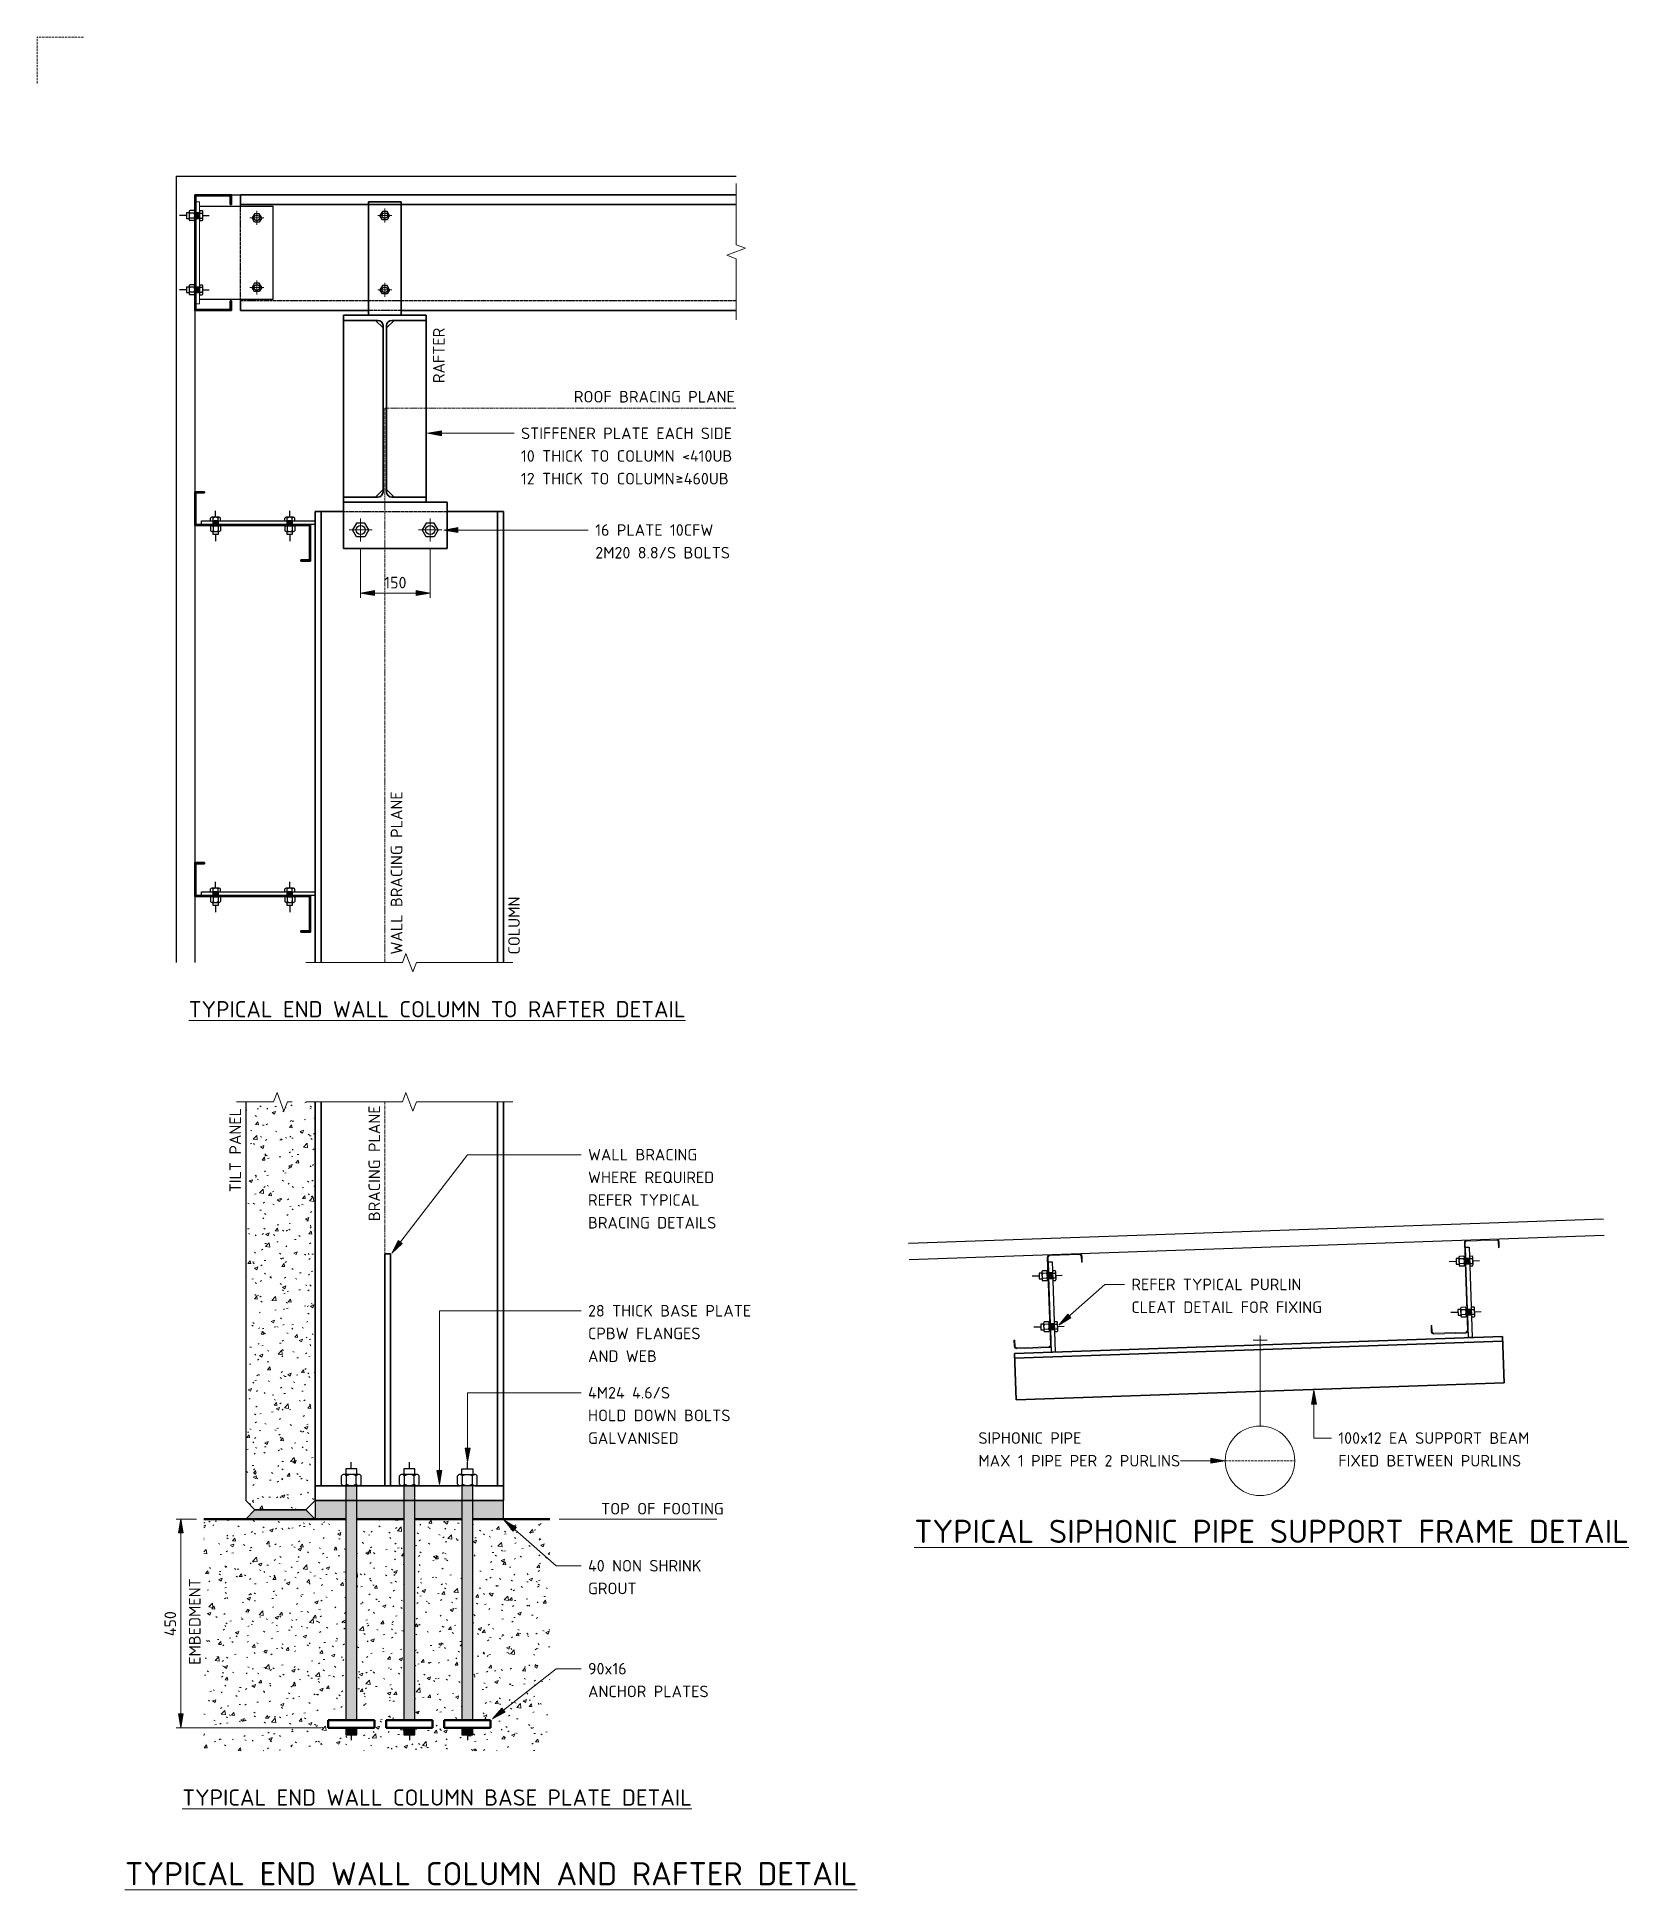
# Model space of a CAD drawing. Header units: millimetres. Extents: x 1285 to 11329, y 695 to 5869.
# Drawn here: x 1285 to 4718, y 1655 to 5650 of the extents above; entities that cross this region are included whole.
import ezdxf

# ---------------------------------------------------------------- set-up
doc = ezdxf.new("R2010")
doc.units = ezdxf.units.MM
for name, pattern in [('Centre x0_5', [10.25, 1.5, -1.25, 6.25, -1.25]), ('Dash', [7, 5, -2]), ('Hidden', [4, 3, -1])]:
    doc.linetypes.add(name, pattern=pattern)
for name, color, linetype, lineweight in [('A-000-T_TEXT', 231, 'Continuous', 13), ('A-010-D_DIM', 211, 'Continuous', 13), ('A-010-D_DIM-10', 211, 'Continuous', 13), ('A-010-M_LINE', 90, 'Continuous', 13), ('Z-000-T_TEXT', 131, 'Continuous', 18), ('Z-060-M_DETAIL', 92, 'Continuous', 25), ('Z-200_P_REF_PLANE', 111, 'Dash', 13)]:
    doc.layers.add(name, color=color, linetype=linetype, lineweight=lineweight)
doc.styles.add('ISOCPEUR', font='isocpeur.ttf', dxfattribs={"height": 25})
doc.styles.add('ISOCPEUR_1', font='isocpeur.ttf', dxfattribs={"height": 35})
doc.styles.add('ISOCPEUR_2', font='isocpeur.ttf', dxfattribs={"height": 50})
doc.dimstyles.new('2_5___Arrow_Tick', dxfattribs={"dimscale": 304.8, "dimtxt": 24.899529, "dimasz": 0.098425, "dimexe": 0.032808, "dimexo": 0.052493, "dimgap": 0.008202, "dimtad": 1, "dimdec": 0, "dimzin": 0, "dimdsep": 46, "dimtxsty": 'ISOCPEUR', "dimsah": 1, "dimcen": 0.09, "dimadec": 0, "dimazin": 0, "dimtfac": 1, "dimtdec": 4, "dimtix": 1, "dimtmove": 0, "dimatfit": 3, "dimfxl": 1, "dimtvp": 1, "dimtolj": 1, "dimtzin": 0, "dimlwd": 18, "dimlwe": 18, "dimarcsym": 2})
pattern_1 = [(50, (0, 0), (72.8738, -6.3761), [7.62, -83.82]), (355, (0, 0), (-14.097, 76.4224), [6.096, -67.056]), (100.451, (6.07, -0.53), (58.777, 70.0469), [6.476, -71.236]), (46.184, (0, 20.32), (108.4314, -16.8175), [11.43, -125.73]), (96.636, (9.04, 18.92), (94.961, 98.971), [9.714, -106.854]), (351.184, (0, 20.32), (94.9623, 98.9702), [9.144, -100.584]), (21, (10.16, 15.24), (60.64565, -40.9065), [7.62, -83.82]), (326, (10.16, 15.24), (24.7208, 73.6749), [6.096, -67.056]), (71.451, (15.214, 11.83), (85.3669, 32.7687), [6.476, -71.236]), (37.5, (0, 0), (1.23552, 33.82243), [3.353, -62.89, 3.353, -64.719, -67.31]), (37.5, (0, 0), (1.23552, 33.82243), [-134.315, 3.353, -63.957]), (7.5, (0, 0), (26.72815, 40.07255), [3.353, -35.458, 3.353, -61.366, -25.654]), (7.5, (0, 0), (26.72815, 40.07255), [-103.53, 3.353, -22.301]), (327.5, (-22.657, 0), (54.23632, -2.29212), [3.353, -22.047, 3.353, -75.895, -105.156]), (327.5, (-22.657, 0), (54.23632, -2.29212), [-104.648, 3.353, -101.803]), (317.5, (-32.817, 0), (59.2516, 10.17014), [3.353, -29.667, 3.353, -49.276, -74.676]), (317.5, (-32.817, 0), (59.2516, 10.17014), [-85.649, 3.353, -71.323])]

msp = doc.modelspace()

# ---------------------------------------------------------------- texts
at = {"layer": 'A-000-T_TEXT', "color": 7, "lineweight": 18, "char_height": 25, "attachment_point": 1, "rotation": 90, "style": 'ISOCPEUR'}
for s, insert, width in [('RAFTER', (2139.2, 4904.2), 142.7), ('WALL BRACING PLANE', (2047.9, 3671.9), 413.671), ('COLUMN', (2301.3, 3671.9), 142.7), ('TILT PANEL', (1700, 3159), 215.654), ('BRACING PLANE', (2000, 3096.8), 291.013)]:
    msp.add_mtext(s, dxfattribs=dict(at, insert=insert, width=width))
at = {"layer": 'A-000-T_TEXT', "color": 7, "lineweight": 18, "attachment_point": 1}
for s, insert, char_height, width, style in [('ROOF BRACING PLANE', (2442.9, 4887.3), 25, 403.249, 'ISOCPEUR'), ('STIFFENER PLATE EACH SIDE', (2328.8, 4808.4), 25, 538.734, 'ISOCPEUR'), ('10 THICK TO COLUMN <410UB', (2328.8, 4759.5), 25, 534.726, 'ISOCPEUR'), ('12 THICK TO COLUMN ', (2328.8, 4710.6), 25, 404.05, 'ISOCPEUR'), ('≥', (2662.2, 4710.6), 25, 21.646, 'ISOCPEUR'), ('460UB', (2680, 4710.6), 25, 115.443, 'ISOCPEUR'), ('16 PLATE 10CFW', (2489, 4599.8), 25, 306.245, 'ISOCPEUR'), ('2M20 8.8/S BOLTS', (2489, 4550.9), 25, 344.726, 'ISOCPEUR'), ('\\LTYPICAL END WALL COLUMN TO RAFTER DETAIL', (1612.2, 3571.4), 35, 1266.666, 'ISOCPEUR_1'), ('WALL BRACING', (2473.4, 3252.7), 25, 276.582, 'ISOCPEUR'), ('WHERE REQUIRED', (2473.4, 3203.8), 25, 315.865, 'ISOCPEUR'), ('REFER TYPICAL', (2473.4, 3154.9), 25, 286.202, 'ISOCPEUR'), ('BRACING DETAILS', (2473.4, 3105.9), 25, 323.882, 'ISOCPEUR'), ('REFER TYPICAL PURLIN', (3645.3, 2972.8), 25, 431.308, 'ISOCPEUR'), ('CLEAT DETAIL FOR FIXING', (3645.3, 2923.8), 25, 483.418, 'ISOCPEUR'), ('28 THICK BASE PLATE', (2473.4, 2916.1), 25, 416.877, 'ISOCPEUR'), ('CPBW FLANGES', (2473.4, 2867.2), 25, 286.202, 'ISOCPEUR'), ('AND WEB', (2473.4, 2818.2), 25, 173.165, 'ISOCPEUR'), ('4M24 4.6/S', (2473.4, 2739.3), 25, 215.654, 'ISOCPEUR'), ('HOLD DOWN BOLTS', (2473.4, 2690.4), 25, 354.346, 'ISOCPEUR'), ('GALVANISED', (2473.4, 2641.4), 25, 230.084, 'ISOCPEUR'), ('SIPHONIC PIPE', (3315.3, 2641.6), 25, 256.54, 'ISOCPEUR'), ('100x12 EA SUPPORT BEAM', (4091.6, 2641.6), 25, 489.831, 'ISOCPEUR'), ('MAX 1 PIPE PER 2 PURLINS', (3315.3, 2592.7), 25, 509.873, 'ISOCPEUR'), ('FIXED BETWEEN PURLINS', (4091.6, 2592.7), 25, 461.772, 'ISOCPEUR'), ('TOP OF FOOTING', (2501.6, 2489.3), 25, 305.443, 'ISOCPEUR'), ('\\LTYPICAL SIPHONIC PIPE SUPPORT FRAME DETAIL', (3176.9, 2452.9), 50, 1798.987, 'ISOCPEUR_2'), ('40 NON SHRINK', (2473.4, 2366.2), 25, 283.797, 'ISOCPEUR'), ('GROUT', (2473.4, 2317.3), 25, 120.253, 'ISOCPEUR'), ('90x16', (2473.4, 2144.2), 25, 101.814, 'ISOCPEUR'), ('ANCHOR PLATES', (2473.4, 2095.2), 25, 306.245, 'ISOCPEUR'), ('\\LTYPICAL END WALL COLUMN BASE PLATE DETAIL', (1598.3, 1871.4), 35, 1300.337, 'ISOCPEUR_1'), ('\\LTYPICAL END WALL COLUMN AND RAFTER DETAIL', (1474.7, 1714.6), 50, 1842.278, 'ISOCPEUR_2')]:
    msp.add_mtext(s, dxfattribs=dict(at, insert=insert, char_height=char_height, width=width, style=style))

# ---------------------------------------------------------------- blocks, each defined once
blk = doc.blocks.new('NRP_Break Line _v2_ - Section-3989049-S-6911 - _INDUSTRIAL_ TYPICAL END WALL COLUMN AND RAFTER DETAILS')
at = {"layer": 'Z-060-M_DETAIL', "lineweight": 18}
for p, q in [((0, 0), (188, 0)), ((218, 0), (406, 0))]:
    blk.add_line(p, q, dxfattribs=at)
blk = doc.blocks.new('NRP_Bolt Detailed Section _v2_ - M24-3988995-S-6911 - _INDUSTRIAL_ TYPICAL END WALL COLUMN AND RAFTER DETAILS')
at = {"layer": 'Z-060-M_DETAIL', "lineweight": 50}
for points in [[(-15, -12), (0, -12), (0, 12), (-15, 12)], [(16, -12), (522, -12), (522, 12), (16, 12)]]:
    blk.add_hatch(color=256, dxfattribs=at).paths.add_polyline_path(points)
for p, q in [((16, 50), (0, 50)), ((0, 50), (0, -50)), ((16, -50), (16, 50)), ((0, -50), (16, -50))]:
    blk.add_line(p, q, dxfattribs=at)
at = {"layer": 'Z-060-M_DETAIL'}
for p, q in [((-15, 12), (-15, -12)), ((0, 12), (-15, 12)), ((522, 12), (16, 12)), ((522, 16.002), (522, -16.002)), ((522, -12), (522, 12)), ((525.048, 21.336), (542.952, 21.336)), ((525.048, 10.668), (542.952, 10.668)), ((546, -16.002), (546, 16.002)), ((558, 12), (546, 12)), ((558, -12), (558, 12)), ((0, 0), (-27, 0)), ((-15, -12), (0, -12)), ((16, -12), (522, -12)), ((525.048, -10.668), (542.952, -10.668)), ((525.048, -21.336), (542.952, -21.336)), ((546, -12), (558, -12)), ((558, 0), (573, 0))]:
    blk.add_line(p, q, dxfattribs=at)
for centre, radius, start, end in [((528.19125, 16.002), 6.19125, 120.51023741, 239.48976259), ((542.19653, 0), 20.196, 148.11450375, 211.88549625), ((539.80875, 16.002), 6.19125, 300.51023741, 59.48976259), ((525.80347, 0), 20.196, 328.11450375, 31.88549625), ((528.19125, -16.002), 6.19125, 120.51023741, 239.48976259), ((539.80875, -16.002), 6.19125, 300.51023741, 59.48976259)]:
    blk.add_arc(centre, radius, start, end, dxfattribs=at)
blk = doc.blocks.new('NRP_Break Line _v2_ - Section-3989051-S-6911 - _INDUSTRIAL_ TYPICAL END WALL COLUMN AND RAFTER DETAILS')
at = {"layer": 'Z-060-M_DETAIL', "lineweight": 18}
for p, q in [((0, 0), (60, 0)), ((90, 0), (100, 0))]:
    blk.add_line(p, q, dxfattribs=at)
blk = doc.blocks.new('NRP_Bolt Detailed Section _v2_ - M24-3988998-S-6911 - _INDUSTRIAL_ TYPICAL END WALL COLUMN AND RAFTER DETAILS')
at = {"layer": 'Z-060-M_DETAIL', "lineweight": 50}
for points in [[(-15, 12), (-15, -12), (0, -12), (0, 12)], [(16, -12), (522, -12), (522, 12), (16, 12)]]:
    blk.add_hatch(color=256, dxfattribs=at).paths.add_polyline_path(points)
for p, q in [((0, 50), (0, -50)), ((16, 50), (0, 50)), ((16, -50), (16, 50)), ((0, -50), (16, -50))]:
    blk.add_line(p, q, dxfattribs=at)
at = {"layer": 'Z-060-M_DETAIL'}
for p, q in [((0, 0), (-27, 0)), ((0, 12), (-15, 12)), ((-15, 12), (-15, -12)), ((522, 12), (16, 12)), ((522, -16.002), (522, 16.002)), ((522, -12), (522, 12)), ((525.048, 21.336), (542.952, 21.336)), ((525.048, 10.668), (542.952, 10.668)), ((546, 16.002), (546, -16.002)), ((546, 12), (558, 12)), ((558, 12), (558, -12)), ((558, 0), (573, 0)), ((-15, -12), (0, -12)), ((16, -12), (522, -12)), ((525.048, -10.668), (542.952, -10.668)), ((525.048, -21.336), (542.952, -21.336)), ((558, -12), (546, -12))]:
    blk.add_line(p, q, dxfattribs=at)
for centre, radius, start, end in [((528.19125, 16.002), 6.19125, 120.51023741, 239.48976259), ((542.19653, 0), 20.196, 148.11450375, 211.88549625), ((539.80875, 16.002), 6.19125, 300.51023741, 59.48976259), ((525.80347, 0), 20.196, 328.11450375, 31.88549625), ((528.19125, -16.002), 6.19125, 120.51023741, 239.48976259), ((539.80875, -16.002), 6.19125, 300.51023741, 59.48976259)]:
    blk.add_arc(centre, radius, start, end, dxfattribs=at)
blk = doc.blocks.new('NRP_Break Line _v2_ - Section-3989050-S-6911 - _INDUSTRIAL_ TYPICAL END WALL COLUMN AND RAFTER DETAILS')
at = {"layer": 'Z-060-M_DETAIL', "lineweight": 18}
for p, q in [((0, 0), (112, 0)), ((142, 0), (254, 0))]:
    blk.add_line(p, q, dxfattribs=at)
blk = doc.blocks.new('NRP_Bolt Detailed Plan _v2_ - M12-1017937-S-6911 - _INDUSTRIAL_ TYPICAL END WALL COLUMN AND RAFTER DETAILS')
at = {"layer": 'Z-060-M_DETAIL', "lineweight": 13}
for p, q in [((-15, 0), (0, 0)), ((0, 0), (0, 15)), ((15, 0), (0, 0)), ((0, 0), (0, -15))]:
    blk.add_line(p, q, dxfattribs=at)
at = {"layer": 'Z-060-M_DETAIL'}
for p, q in [((-5.2, 9), (-10.4, 0)), ((5.2, 9), (-5.2, 9)), ((10.4, 0), (5.2, 9)), ((10.4, 0), (5.2, -9)), ((-5.2, -9), (-10.4, 0)), ((5.2, -9), (-5.2, -9))]:
    blk.add_line(p, q, dxfattribs=at)
blk.add_circle((0, 0), 6, dxfattribs=at)
blk = doc.blocks.new('NRP_Bolt Detailed Plan _v2_ - M20-1017941-S-6911 - _INDUSTRIAL_ TYPICAL END WALL COLUMN AND RAFTER DETAILS')
at = {"layer": 'Z-060-M_DETAIL', "lineweight": 13}
for p, q in [((-25, 0), (0, 0)), ((0, 0), (0, 25)), ((25, 0), (0, 0)), ((0, 0), (0, -25))]:
    blk.add_line(p, q, dxfattribs=at)
at = {"layer": 'Z-060-M_DETAIL'}
for p, q in [((-8.7, 15), (-17.3, 0)), ((8.7, 15), (-8.7, 15)), ((17.3, 0), (8.7, 15)), ((17.3, 0), (8.7, -15)), ((-8.7, -15), (-17.3, 0)), ((8.7, -15), (-8.7, -15))]:
    blk.add_line(p, q, dxfattribs=at)
blk.add_circle((0, 0), 10, dxfattribs=at)
blk = doc.blocks.new('NRP_Purlin Cleat _v2_ - 250-878178-S-6911 - _INDUSTRIAL_ TYPICAL END WALL COLUMN AND RAFTER DETAILS')
at = {"layer": 'Z-060-M_DETAIL'}
for points in [[(8, 221), (-3, 221), (-3, 209), (8, 209)], [(8, 61), (-3, 61), (-3, 49), (8, 49)]]:
    blk.add_hatch(color=256, dxfattribs=at).paths.add_polyline_path(points)
for p, q in [((0, 221), (0, 245)), ((0, 245), (8, 245)), ((8, 245), (8, 225.7)), ((-21, 215), (-36, 215)), ((-15, 221), (-21, 221)), ((-21, 221), (-21, 209)), ((-21, 209), (-15, 209)), ((-15, 223), (-15, 207)), ((-4.5, 225.7), (-13.5, 225.7)), ((-4.5, 220.3), (-13.5, 220.3)), ((-4.5, 209.7), (-13.5, 209.7)), ((-4.5, 204.3), (-13.5, 204.3)), ((-3, 207), (-3, 223)), ((8, 221), (-3, 221)), ((-3, 221), (-3, 209)), ((-3, 209), (8, 209)), ((0, 61), (0, 209)), ((8, 225.7), (13.8, 225.7)), ((8, 225.7), (8, 204.3)), ((8, 209), (8, 221)), ((8, 220.3), (13.8, 220.3)), ((8, 209.7), (13.8, 209.7)), ((8, 204.3), (8, 65.7)), ((8, 204.3), (13.8, 204.3)), ((15.3, 207), (15.3, 223)), ((15.3, 215), (29, 215)), ((-21, 55), (-36, 55)), ((-15, 61), (-21, 61)), ((-21, 61), (-21, 49)), ((-21, 49), (-15, 49)), ((-15, 63), (-15, 47)), ((-4.5, 65.7), (-13.5, 65.7)), ((-4.5, 60.3), (-13.5, 60.3)), ((-4.5, 49.7), (-13.5, 49.7)), ((-4.5, 44.3), (-13.5, 44.3)), ((-3, 47), (-3, 63)), ((8, 61), (-3, 61)), ((-3, 61), (-3, 49)), ((-3, 49), (8, 49)), ((0, 0), (0, 49)), ((8, 65.7), (13.8, 65.7)), ((8, 65.7), (8, 44.3)), ((8, 49), (8, 61)), ((8, 60.3), (13.8, 60.3)), ((8, 49.7), (13.8, 49.7)), ((8, 44.3), (8, 0)), ((8, 44.3), (13.8, 44.3)), ((15.3, 47), (15.3, 63)), ((15.3, 55), (29, 55)), ((8, 0), (0, 0))]:
    blk.add_line(p, q, dxfattribs=at)
for centre, radius, start, end in [((-11.9, 223), 3.1, 120.5102, 239.4898), ((-4.9, 215), 10.1, 148.1145, 211.8855), ((-11.9, 207), 3.1, 120.5102, 239.4898), ((-6.1, 223), 3.1, 300.5102, 59.4898), ((-13.1, 215), 10.1, 328.1145, 31.8855), ((-6.1, 207), 3.1, 300.5102, 59.4898), ((12.2, 223), 3.1, 300.5102, 59.4898), ((5.2, 215), 10.1, 328.1145, 31.8855), ((12.2, 207), 3.1, 300.5102, 59.4898), ((-11.9, 63), 3.1, 120.5102, 239.4898), ((-4.9, 55), 10.1, 148.1145, 211.8855), ((-11.9, 47), 3.1, 120.5102, 239.4898), ((-6.1, 63), 3.1, 300.5102, 59.4898), ((-13.1, 55), 10.1, 328.1145, 31.8855), ((-6.1, 47), 3.1, 300.5102, 59.4898), ((12.2, 63), 3.1, 300.5102, 59.4898), ((5.2, 55), 10.1, 328.1145, 31.8855), ((12.2, 47), 3.1, 300.5102, 59.4898)]:
    blk.add_arc(centre, radius, start, end, dxfattribs=at)
blk = doc.blocks.new('NRP_Bolt Detailed Section _v2_ - M12-3988971-S-6911 - _INDUSTRIAL_ TYPICAL END WALL COLUMN AND RAFTER DETAILS')
at = {"layer": 'Z-060-M_DETAIL'}
blk.add_hatch(color=256, dxfattribs=at).paths.add_polyline_path([(0, 6), (0, -6), (10.4, -6), (10.4, 6)])
for p, q in [((-7.3, 8), (-7.3, -8)), ((0, 10.7), (-5.8, 10.7)), ((0, 5.3), (-5.8, 5.3)), ((0, -10.7), (0, 10.7)), ((10.4, 6), (0, 6)), ((0, 6), (0, -6)), ((10.4, 8), (10.4, -8)), ((10.4, -6), (10.4, 6)), ((11.9, 10.7), (20.9, 10.7)), ((11.9, 5.3), (20.9, 5.3)), ((22.4, -8), (22.4, 8)), ((28.4, 6), (22.4, 6)), ((28.4, -6), (28.4, 6)), ((-7.3, 0), (-21, 0)), ((0, -5.3), (-5.8, -5.3)), ((0, -10.7), (-5.8, -10.7)), ((0, -6), (10.4, -6)), ((11.9, -5.3), (20.9, -5.3)), ((11.9, -10.7), (20.9, -10.7)), ((22.4, -6), (28.4, -6)), ((28.4, 0), (43.4, 0))]:
    blk.add_line(p, q, dxfattribs=at)
for centre, radius, start, end in [((-4.2, 8), 3.1, 120.5102, 239.4898), ((2.8, 0), 10.1, 148.1145, 211.8855), ((13.5, 8), 3.1, 120.5102, 239.4898), ((20.5, 0), 10.1, 148.1145, 211.8855), ((19.3, 8), 3.1, 300.5102, 59.4898), ((12.3, 0), 10.1, 328.1145, 31.8855), ((-4.2, -8), 3.1, 120.5102, 239.4898), ((13.5, -8), 3.1, 120.5102, 239.4898), ((19.3, -8), 3.1, 300.5102, 59.4898)]:
    blk.add_arc(centre, radius, start, end, dxfattribs=at)
blk = doc.blocks.new('NRP_Purlin Cleat _v2_ - 200-878176-S-6911 - _INDUSTRIAL_ TYPICAL SIPHONIC PIPE SUPPORT FRAME DETAIL')
at = {"layer": 'Z-060-M_DETAIL'}
for points in [[(8, 171), (-3, 171), (-3, 159), (8, 159)], [(8, 61), (-3, 61), (-3, 49), (8, 49)]]:
    blk.add_hatch(color=256, dxfattribs=at).paths.add_polyline_path(points)
for p, q in [((-21, 165), (-36, 165)), ((-15, 171), (-21, 171)), ((-21, 171), (-21, 159)), ((-15, 173), (-15, 157)), ((-4.5, 175.7), (-13.5, 175.7)), ((-4.5, 170.3), (-13.5, 170.3)), ((-3, 157), (-3, 173)), ((8, 171), (-3, 171)), ((-3, 171), (-3, 159)), ((0, 171), (0, 195)), ((0, 195), (8, 195)), ((8, 195), (8, 175.7)), ((8, 175.7), (13.8, 175.7)), ((8, 175.7), (8, 154.3)), ((8, 159), (8, 171)), ((8, 170.3), (13.8, 170.3)), ((15.3, 157), (15.3, 173)), ((15.3, 165), (29, 165)), ((-21, 159), (-15, 159)), ((-4.5, 159.7), (-13.5, 159.7)), ((-4.5, 154.3), (-13.5, 154.3)), ((-3, 159), (8, 159)), ((0, 61), (0, 159)), ((8, 159.7), (13.8, 159.7)), ((8, 154.3), (8, 65.7)), ((8, 154.3), (13.8, 154.3)), ((-21, 55), (-36, 55)), ((-15, 61), (-21, 61)), ((-21, 61), (-21, 49)), ((-21, 49), (-15, 49)), ((-15, 63), (-15, 47)), ((-4.5, 65.7), (-13.5, 65.7)), ((-4.5, 60.3), (-13.5, 60.3)), ((-4.5, 49.7), (-13.5, 49.7)), ((-4.5, 44.3), (-13.5, 44.3)), ((-3, 47), (-3, 63)), ((8, 61), (-3, 61)), ((-3, 61), (-3, 49)), ((-3, 49), (8, 49)), ((0, 0), (0, 49)), ((8, 65.7), (13.8, 65.7)), ((8, 65.7), (8, 44.3)), ((8, 49), (8, 61)), ((8, 60.3), (13.8, 60.3)), ((8, 49.7), (13.8, 49.7)), ((8, 44.3), (8, 0)), ((8, 44.3), (13.8, 44.3)), ((15.3, 47), (15.3, 63)), ((15.3, 55), (29, 55)), ((8, 0), (0, 0))]:
    blk.add_line(p, q, dxfattribs=at)
for centre, radius, start, end in [((-11.9, 173), 3.1, 120.5102, 239.4898), ((-4.9, 165), 10.1, 148.1145, 211.8855), ((-6.1, 173), 3.1, 300.5102, 59.4898), ((-13.1, 165), 10.1, 328.1145, 31.8855), ((12.2, 173), 3.1, 300.5102, 59.4898), ((5.2, 165), 10.1, 328.1145, 31.8855), ((-11.9, 157), 3.1, 120.5102, 239.4898), ((-6.1, 157), 3.1, 300.5102, 59.4898), ((12.2, 157), 3.1, 300.5102, 59.4898), ((-11.9, 63), 3.1, 120.5102, 239.4898), ((-4.9, 55), 10.1, 148.1145, 211.8855), ((-11.9, 47), 3.1, 120.5102, 239.4898), ((-6.1, 63), 3.1, 300.5102, 59.4898), ((-13.1, 55), 10.1, 328.1145, 31.8855), ((-6.1, 47), 3.1, 300.5102, 59.4898), ((12.2, 63), 3.1, 300.5102, 59.4898), ((5.2, 55), 10.1, 328.1145, 31.8855), ((12.2, 47), 3.1, 300.5102, 59.4898)]:
    blk.add_arc(centre, radius, start, end, dxfattribs=at)
blk = doc.blocks.new('DIMBLOCK1-S-6911 - _INDUSTRIAL_ TYPICAL END WALL COLUMN AND RAFTER DETAILS')
at = {"layer": 'A-010-D_DIM-10', "lineweight": 18}
for points in [[(1983, 4451.3), (2013, 4446), (2013, 4456.6)], [(2133, 4451.3), (2103, 4456.6), (2103, 4446)]]:
    blk.add_hatch(color=256, dxfattribs=at).paths.add_polyline_path(points)
for p, q in [((1983, 4451.3), (1983, 4546.4)), ((2133, 4451.3), (2133, 4546.4)), ((2013, 4456.6), (1983, 4451.3)), ((1983, 4451.3), (2133, 4451.3)), ((1983, 4451.3), (2013, 4446)), ((1983, 4451.3), (1983, 4441.3)), ((2013, 4446), (2013, 4456.6)), ((2133, 4451.3), (2103, 4456.6)), ((2103, 4456.6), (2103, 4446)), ((2103, 4446), (2133, 4451.3)), ((2133, 4451.3), (2133, 4441.3))]:
    blk.add_line(p, q, dxfattribs=at)
at = {"layer": 'A-010-D_DIM-10', "color": 0, "lineweight": 18, "insert": (2034, 4486.5), "char_height": 25, "width": 57.46, "attachment_point": 1, "line_spacing_factor": 1.149209, "style": 'ISOCPEUR'}
blk.add_mtext('150', dxfattribs=at)
blk = doc.blocks.new('DIMBLOCK2-S-6911 - _INDUSTRIAL_ TYPICAL END WALL COLUMN AND RAFTER DETAILS')
at = {"layer": 'A-010-D_DIM-10', "lineweight": 18}
for points in [[(1595.1, 2454.4), (1589.8, 2424.4), (1600.4, 2424.4)], [(1595.1, 2004.4), (1600.4, 2034.4), (1589.8, 2034.4)]]:
    blk.add_hatch(color=256, dxfattribs=at).paths.add_polyline_path(points)
for p, q in [((1595.1, 2454.4), (1585.1, 2454.4)), ((1595.1, 2454.4), (1589.8, 2424.4)), ((1595.1, 2454.4), (1595.1, 2004.4)), ((1600.4, 2424.4), (1595.1, 2454.4)), ((1595.1, 2454.4), (1629.1, 2454.4)), ((1589.8, 2424.4), (1600.4, 2424.4)), ((1595.1, 2004.4), (1585.1, 2004.4)), ((1600.4, 2034.4), (1589.8, 2034.4)), ((1589.8, 2034.4), (1595.1, 2004.4)), ((1595.1, 2004.4), (1600.4, 2034.4)), ((1595.1, 2004.4), (1896.9, 2004.4))]:
    blk.add_line(p, q, dxfattribs=at)
at = {"layer": 'A-010-D_DIM-10', "color": 0, "lineweight": 18, "char_height": 25, "attachment_point": 1, "rotation": 90, "line_spacing_factor": 1.149209, "style": 'ISOCPEUR'}
for s, insert, width in [('EMBEDMENT', (1612.8, 2140.1), 214.327), ('450', (1559.9, 2201.7), 66.654)]:
    blk.add_mtext(s, dxfattribs=dict(at, insert=insert, width=width))

# ---------------------------------------------------------------- dimensions: what is measured, and where the dimension line sits
at = {"layer": 'A-010-D_DIM', "lineweight": 18}
dim = msp.add_linear_dim(base=(2133, 4451.3), p1=(1983, 4562.4), p2=(2133, 4562.4), dimstyle='2_5___Arrow_Tick', override={"dimpost": '<>', "dimfxl": 150}, dxfattribs=at)
dim.commit()
dim.dimension.update_dxf_attribs({"geometry": 'DIMBLOCK1-S-6911 - _INDUSTRIAL_ TYPICAL END WALL COLUMN AND RAFTER DETAILS', "text_midpoint": (2058, 4466.3)})
dim = msp.add_linear_dim(base=(1595.1, 2004.4), p1=(1645.1, 2454.4), p2=(1912.9, 2004.4), angle=90, text='<>\\XEMBEDMENT', dimstyle='2_5___Arrow_Tick', override={"dimpost": '<>', "dimfxl": 523.657178}, dxfattribs=at)
dim.commit()
dim.dimension.update_dxf_attribs({"geometry": 'DIMBLOCK2-S-6911 - _INDUSTRIAL_ TYPICAL END WALL COLUMN AND RAFTER DETAILS', "text_midpoint": (1595.1, 2229.4)})

# ---------------------------------------------------------------- hatches: boundary and pattern name
at = {"layer": 'A-000-T_TEXT', "lineweight": 18}
for points in [[(2127.2, 4795.9), (2157.2, 4790.7), (2157.2, 4801.2)], [(2162.4, 4587.3), (2192.4, 4582), (2192.4, 4592.6)], [(2049.9, 3028.1), (2072.4, 3048.6), (2064, 3055.1)], [(3489, 2872.5), (3515, 2888.4), (3507.9, 2896.4)], [(4039.1, 2732.5), (4033.8, 2702.5), (4044.4, 2702.5)], [(2213.6, 2577.5), (2218.9, 2607.5), (2208.3, 2607.5)], [(2152.7, 2528.9), (2158, 2558.9), (2147.4, 2558.9)], [(3846.5, 2580.2), (3816.5, 2585.5), (3816.5, 2574.9)], [(2292.5, 2451.9), (2311.6, 2428.2), (2318.6, 2436.2)], [(2267.5, 2023.9), (2294.4, 2038.3), (2287.8, 2046.6)]]:
    msp.add_hatch(color=7, dxfattribs=at).paths.add_polyline_path(points)
at = {"layer": 'Z-060-M_DETAIL', "lineweight": 18}
h = msp.add_hatch(dxfattribs=at)
h.set_pattern_fill('FP_1', color=8, style=0, pattern_type=2)
h.set_pattern_definition(pattern_1)
h.paths.add_polyline_path([(1865.1, 2474.4), (1885.1, 2494.4), (1885.1, 3354.4), (1825.1, 3354.4), (1817.6, 3334.4), (1810.6, 3352.9), (1794.5, 3352.9), (1795.1, 3354.4), (1735.1, 3354.4), (1735.1, 2494.4), (1755.1, 2474.4), (1803.6, 2474.4)])
at = {"layer": 'Z-060-M_DETAIL'}
h = msp.add_hatch(color=9, dxfattribs=at)
h.paths.add_polyline_path([(2291.1, 2454.4), (2291.1, 2494.4), (2225.3, 2494.4), (2225.3, 2454.4)])
h.paths.add_polyline_path([(2100.1, 2454.4), (2201.3, 2454.4), (2201.3, 2494.4), (2100.1, 2494.4)])
h.paths.add_polyline_path([(2076.1, 2454.4), (2076.1, 2494.4), (1974.9, 2494.4), (1974.9, 2454.4)])
h.paths.add_polyline_path([(1885.1, 2454.4), (1950.9, 2454.4), (1950.9, 2494.4), (1885.1, 2494.4)])
at = {"layer": 'Z-060-M_DETAIL', "lineweight": 18}
h = msp.add_hatch(dxfattribs=at)
h.set_pattern_fill('FP_1', color=8, style=0, pattern_type=2)
h.set_pattern_definition(pattern_1)
h.paths.add_polyline_path([(2391.1, 1954.4), (2391.1, 2454.4), (2225.3, 2454.4), (2225.3, 2020.4), (2263.3, 2020.4), (2263.3, 2004.4), (2225.3, 2004.4), (2225.3, 1989.4), (2201.3, 1989.4), (2201.3, 2004.4), (2163.3, 2004.4), (2163.3, 2020.4), (2201.3, 2020.4), (2201.3, 2454.4), (2100.1, 2454.4), (2100.1, 2020.4), (2138.1, 2020.4), (2138.1, 2004.4), (2100.1, 2004.4), (2100.1, 1989.4), (2076.1, 1989.4), (2076.1, 2004.4), (2038.1, 2004.4), (2038.1, 2020.4), (2076.1, 2020.4), (2076.1, 2454.4), (1974.9, 2454.4), (1974.9, 2020.4), (2012.9, 2020.4), (2012.9, 2004.4), (1974.9, 2004.4), (1974.9, 1989.4), (1950.9, 1989.4), (1950.9, 2004.4), (1912.9, 2004.4), (1912.9, 2020.4), (1950.9, 2020.4), (1950.9, 2454.4), (1645.1, 2454.4), (1645.1, 1954.4), (2263.3, 1954.4)])
at = {"layer": 'Z-060-M_DETAIL'}
msp.add_hatch(color=9, dxfattribs=at).paths.add_polyline_path([(1885.1, 2454.4), (1865.1, 2474.4), (1755.1, 2474.4), (1735.1, 2454.4), (1803.6, 2454.4)])

# ---------------------------------------------------------------- linework, layer by layer
at = {"layer": 'A-000-T_TEXT', "color": 250, "lineweight": 18}
for p, q in [((2157.2, 4801.2), (2127.2, 4795.9)), ((2127.2, 4795.9), (2157.2, 4790.7)), ((2127.2, 4795.9), (2313.8, 4795.9)), ((2157.2, 4790.7), (2157.2, 4801.2)), ((2192.4, 4592.6), (2162.4, 4587.3)), ((2162.4, 4587.3), (2192.4, 4582)), ((2162.4, 4587.3), (2474, 4587.3)), ((2192.4, 4582), (2192.4, 4592.6)), ((2049.9, 3028.1), (2213.6, 3240.2)), ((2213.6, 3240.2), (2458.4, 3240.2)), ((2064, 3055.1), (2049.9, 3028.1)), ((2049.9, 3028.1), (2072.4, 3048.6)), ((2072.4, 3048.6), (2064, 3055.1)), ((3489, 2872.5), (3588.1, 2960.3)), ((3588.1, 2960.3), (3630.3, 2960.3)), ((2152.7, 2903.6), (2458.4, 2903.6)), ((2152.7, 2528.9), (2152.7, 2903.6)), ((3507.9, 2896.4), (3489, 2872.5)), ((3489, 2872.5), (3515, 2888.4)), ((3515, 2888.4), (3507.9, 2896.4)), ((2213.6, 2726.8), (2458.4, 2726.8)), ((2213.6, 2577.5), (2213.6, 2726.8)), ((4039.1, 2732.5), (4033.8, 2702.5)), ((4044.4, 2702.5), (4039.1, 2732.5)), ((4039.1, 2732.5), (4039.1, 2629.1)), ((4033.8, 2702.5), (4044.4, 2702.5)), ((2218.9, 2607.5), (2208.3, 2607.5)), ((2208.3, 2607.5), (2213.6, 2577.5)), ((2213.6, 2577.5), (2218.9, 2607.5)), ((4039.1, 2629.1), (4076.6, 2629.1)), ((2158, 2558.9), (2147.4, 2558.9)), ((2147.4, 2558.9), (2152.7, 2528.9)), ((2152.7, 2528.9), (2158, 2558.9)), ((3751.6, 2580.2), (3751, 2580.2)), ((3846.5, 2580.2), (3751.6, 2580.2)), ((3846.5, 2580.2), (3816.5, 2585.5)), ((3816.5, 2585.5), (3816.5, 2574.9)), ((3816.5, 2574.9), (3846.5, 2580.2)), ((2292.5, 2451.9), (2311.6, 2428.2)), ((2318.6, 2436.2), (2292.5, 2451.9)), ((2292.5, 2451.9), (2404.7, 2353.7)), ((2311.6, 2428.2), (2318.6, 2436.2)), ((2404.7, 2353.7), (2458.4, 2353.7)), ((2267.5, 2023.9), (2404.7, 2131.7)), ((2404.7, 2131.7), (2458.4, 2131.7)), ((2287.8, 2046.6), (2267.5, 2023.9)), ((2267.5, 2023.9), (2294.4, 2038.3)), ((2294.4, 2038.3), (2287.8, 2046.6))]:
    msp.add_line(p, q, dxfattribs=at)
at = {"layer": 'A-010-M_LINE', "lineweight": 25}
for p, q in [((1585.1, 5350.4), (1585.1, 3654.4)), ((1585.1, 5350.4), (2793.1, 5350.4)), ((1625.1, 5310.4), (1625.1, 5273.4)), ((1625.1, 5310.4), (2793.1, 5310.4)), ((1635.5, 5285.4), (1794.2, 5285.4)), ((1794.2, 5085.4), (1794.2, 5285.4)), ((1625.1, 5257.4), (1625.1, 5113.4)), ((1625.1, 5097.4), (1625.1, 3654.4)), ((1635.5, 5085.4), (1794.2, 5085.4)), ((1735.1, 3354.4), (1735.1, 2494.4)), ((1885.1, 2494.4), (1885.1, 3354.4)), ((4663.7, 3101.1), (3164.7, 3048.7)), ((4665, 3066.1), (3165.9, 3013.8)), ((1735.1, 2494.4), (1755.1, 2474.4)), ((1865.1, 2474.4), (1885.1, 2494.4)), ((1885.1, 2494.4), (1885.1, 2454.4)), ((2291.1, 2454.4), (2291.1, 2494.4)), ((1755.1, 2474.4), (1735.1, 2454.4)), ((1735.1, 2454.4), (1885.1, 2454.4)), ((1865.1, 2474.4), (1755.1, 2474.4)), ((1755.1, 2474.4), (1865.1, 2474.4)), ((1885.1, 2454.4), (1865.1, 2474.4)), ((1885.1, 2454.4), (1950.9, 2454.4)), ((1974.9, 2454.4), (2076.1, 2454.4)), ((2100.1, 2454.4), (2201.3, 2454.4)), ((2225.3, 2454.4), (2291.1, 2454.4))]:
    msp.add_line(p, q, dxfattribs=at)
at = {"layer": 'A-010-M_LINE', "lineweight": 35}
for p, q in [((1625.1, 5273.4), (1625.1, 5310.4)), ((1625.1, 5310.4), (1704.2, 5310.4)), ((1701.8, 5308), (1627.5, 5308)), ((1627.5, 5308), (1627.5, 5271.4)), ((1701.8, 5289.4), (1701.8, 5308)), ((1704.2, 5289.4), (1701.8, 5289.4)), ((1704.2, 5310.4), (1704.2, 5289.4)), ((2793.1, 5310.4), (1724.2, 5310.4)), ((1724.2, 5289.4), (1724.2, 5310.4)), ((2793.1, 5289.4), (1724.2, 5289.4)), ((2000.1, 5050.4), (2000.1, 5295.4)), ((2070.1, 5295.4), (2000.1, 5295.4)), ((2070.1, 5050.4), (2070.1, 5295.4)), ((1625.1, 5113.4), (1625.1, 5257.4)), ((1627.5, 5259.4), (1627.5, 5111.4)), ((1625.1, 5060.4), (1625.1, 5097.4)), ((1627.5, 5099.4), (1627.5, 5062.8)), ((1701.8, 5062.8), (1701.8, 5081.4)), ((1701.8, 5081.4), (1704.2, 5081.4)), ((1704.2, 5081.4), (1704.2, 5060.4)), ((1724.2, 5060.4), (1724.2, 5085.4)), ((1704.2, 5060.4), (1625.1, 5060.4)), ((1627.5, 5062.8), (1701.8, 5062.8)), ((2000.1, 5060.4), (1724.2, 5060.4)), ((1946.1, 5039.5), (1946.1, 5050.4)), ((1946.1, 5050.4), (2124.1, 5050.4)), ((1946.1, 4658.3), (1946.1, 5039.5)), ((2019.9, 5039.5), (1946.1, 5039.5)), ((2015.1, 5039.5), (2031.3, 5023.3)), ((2055.1, 5039.5), (2038.9, 5023.3)), ((2124.1, 5039.5), (2050.3, 5039.5)), ((2793.1, 5060.4), (2070.1, 5060.4)), ((2124.1, 5050.4), (2124.1, 5039.5)), ((2124.1, 4658.3), (2124.1, 5039.5)), ((2031.3, 4669.7), (2031.3, 5028.1)), ((2038.9, 5028.1), (2038.9, 4669.7)), ((1625.1, 4670), (1646.1, 4670)), ((1625.1, 4597), (1625.1, 4670)), ((1646.1, 4667.6), (1627.5, 4667.6)), ((1627.5, 4667.6), (1627.5, 4599.4)), ((1646.1, 4670), (1646.1, 4667.6)), ((1946.1, 4647.4), (1946.1, 4658.3)), ((1946.1, 4658.3), (2019.9, 4658.3)), ((1946.1, 4647.4), (1946.1, 4547.4)), ((1946.1, 4647.4), (2169.9, 4647.4)), ((2124.1, 4647.4), (1946.1, 4647.4)), ((2015.1, 4658.3), (2031.3, 4674.5)), ((2055.1, 4658.3), (2038.9, 4674.5)), ((2050.3, 4658.3), (2124.1, 4658.3)), ((2124.1, 4658.3), (2124.1, 4647.4)), ((2169.9, 4647.4), (2169.9, 4547.4)), ((1872.7, 4597), (1625.1, 4597)), ((1627.5, 4599.4), (1875.1, 4599.4)), ((1872.7, 4522.8), (1872.7, 4597)), ((1875.1, 4599.4), (1875.1, 4520.4)), ((1885.1, 4627.4), (1885.1, 3654.4)), ((1946.1, 4627.4), (1885.1, 4627.4)), ((1897.9, 4627.4), (1897.9, 3654.4)), ((2291.1, 4627.4), (2169.9, 4627.4)), ((2278.3, 4627.4), (2278.3, 3654.4)), ((2291.1, 4627.4), (2291.1, 3654.4)), ((1854.1, 4520.4), (1854.1, 4522.8)), ((1854.1, 4522.8), (1872.7, 4522.8)), ((1875.1, 4520.4), (1854.1, 4520.4)), ((1946.1, 4547.4), (2169.9, 4547.4)), ((1625.1, 3870), (1646.1, 3870)), ((1625.1, 3797), (1625.1, 3870)), ((1646.1, 3867.6), (1627.5, 3867.6)), ((1627.5, 3867.6), (1627.5, 3799.4)), ((1646.1, 3870), (1646.1, 3867.6)), ((1872.7, 3797), (1625.1, 3797)), ((1627.5, 3799.4), (1875.1, 3799.4)), ((1872.7, 3722.8), (1872.7, 3797)), ((1875.1, 3799.4), (1875.1, 3720.4)), ((1854.1, 3720.4), (1854.1, 3722.8)), ((1854.1, 3722.8), (1872.7, 3722.8)), ((1875.1, 3720.4), (1854.1, 3720.4)), ((1885.1, 2526.4), (1885.1, 3354.4)), ((1897.9, 2526.4), (1897.9, 3354.4)), ((2278.3, 2526.4), (2278.3, 3354.4)), ((2291.1, 2526.4), (2291.1, 3354.4)), ((2035.1, 2526.4), (2035.1, 3026.4)), ((2035.1, 3026.4), (2047.1, 3026.4)), ((2047.1, 3026.4), (2047.1, 2526.4)), ((4445.5, 2848.3), (3393.1, 2811.6)), ((4445.8, 2838.3), (3393.5, 2801.6)), ((4445.5, 2848.3), (4449, 2748.4)), ((3393.1, 2811.6), (3396.6, 2711.6)), ((3396.6, 2711.6), (4449, 2748.4)), ((1885.1, 2526.4), (1885.1, 2494.4)), ((1946.9, 2526.4), (1885.1, 2526.4)), ((1885.1, 2526.4), (2197.3, 2526.4)), ((1885.1, 2494.4), (1885.1, 2526.4)), ((2072.1, 2526.4), (1978.9, 2526.4)), ((2197.3, 2526.4), (2104.1, 2526.4)), ((2291.1, 2526.4), (2229.3, 2526.4)), ((2229.3, 2526.4), (2291.1, 2526.4)), ((2291.1, 2494.4), (2291.1, 2526.4)), ((2291.1, 2526.4), (2291.1, 2494.4)), ((1885.1, 2494.4), (1950.9, 2494.4)), ((2291.1, 2494.4), (1885.1, 2494.4)), ((1974.9, 2494.4), (2076.1, 2494.4)), ((2100.1, 2494.4), (2201.3, 2494.4)), ((2225.3, 2494.4), (2291.1, 2494.4))]:
    msp.add_line(p, q, dxfattribs=at)
at = {"layer": 'A-010-M_LINE', "lineweight": 18}
for p, q in [((1627.5, 5271.4), (1627.5, 5295.4)), ((1627.5, 5295.4), (1635.5, 5295.4)), ((1635.5, 5295.4), (1635.5, 5276.1)), ((1627.5, 5111.4), (1627.5, 5259.4)), ((1635.5, 5254.8), (1635.5, 5116.1)), ((1627.5, 5075.4), (1627.5, 5099.4)), ((1635.5, 5075.4), (1627.5, 5075.4)), ((1635.5, 5094.8), (1635.5, 5075.4)), ((4363.4, 3049.9), (4370, 2861.4)), ((4371.9, 2861.4), (4365.3, 3049.9)), ((4432.5, 3058), (4368.9, 3055.8)), ((4369, 3053.9), (4432.5, 3056.1)), ((4436.5, 3052.4), (4436.9, 3039.6)), ((4436.9, 3039.6), (4438.8, 3039.7)), ((4438.8, 3039.7), (4438.3, 3052.5)), ((3464, 3018.5), (3470.6, 2830)), ((3472.5, 2830), (3465.9, 3018.5)), ((3533, 3026.6), (3469.5, 3024.4)), ((3469.6, 3022.5), (3533.1, 3024.7)), ((3537, 3021), (3537.4, 3008.2)), ((3537.4, 3008.2), (3539.3, 3008.3)), ((3539.3, 3008.3), (3538.9, 3021.1)), ((3394, 2840.1), (3392.1, 2840)), ((3392.1, 2840), (3392.6, 2827.2)), ((3394.5, 2827.3), (3394, 2840.1)), ((3937.8, 2840), (3907.8, 2840)), ((3922.8, 2655), (3922.8, 2850)), ((4293.5, 2871.5), (4291.6, 2871.5)), ((4291.6, 2871.5), (4292, 2858.7)), ((4293.9, 2858.7), (4293.5, 2871.5)), ((4366.4, 2857.5), (4297.9, 2855.1)), ((4297.9, 2853.2), (4366.4, 2855.6)), ((3466.9, 2826), (3398.4, 2823.7)), ((3398.5, 2821.8), (3467, 2824.1)), ((2751.1, 2454.4), (2411.1, 2454.4))]:
    msp.add_line(p, q, dxfattribs=at)
at = {"layer": 'A-010-M_LINE', "linetype": 'Hidden', "lineweight": 25}
for p, q in [((1724.2, 5085.4), (1724.2, 5289.4)), ((2793.1, 5081.4), (1724.2, 5081.4)), ((2070.1, 5060.4), (2000.1, 5060.4)), ((1946.1, 4627.4), (2169.9, 4627.4))]:
    msp.add_line(p, q, dxfattribs=at)
at = {"layer": 'A-010-M_LINE', "linetype": 'Centre x0_5', "lineweight": 18}
for p, q in [((2035.1, 3654.4), (2035.1, 4849.9)), ((2035.1, 4849.9), (2793.1, 4849.9)), ((2035.1, 2526.4), (2035.1, 3354.4))]:
    msp.add_line(p, q, dxfattribs=at)
at = {"layer": 'A-010-M_LINE', "lineweight": 50}
for p, q in [((1950.9, 2454.4), (1645.1, 2454.4)), ((2076.1, 2454.4), (1974.9, 2454.4)), ((2201.3, 2454.4), (2100.1, 2454.4)), ((2391.1, 2454.4), (2225.3, 2454.4))]:
    msp.add_line(p, q, dxfattribs=at)
at = {"layer": 'A-010-M_LINE', "lineweight": 18}
msp.add_circle((3922.8, 2580), 75, dxfattribs=at)
at = {"layer": 'A-010-M_LINE', "lineweight": 35}
for centre, start, end in [((2019.9, 5028.1), 0, 90), ((2050.3, 5028.1), 90, 180), ((2019.9, 4669.7), 270, 0), ((2050.3, 4669.7), 180, 270)]:
    msp.add_arc(centre, 11.4, start, end, dxfattribs=at)
at = {"layer": 'A-010-M_LINE', "lineweight": 18}
for centre, radius, start, end in [((4369.1, 3050.1), 5.7, 92, 182), ((4369.1, 3050.1), 3.8, 92, 182), ((4432.7, 3052.3), 5.7, 2, 92), ((4432.7, 3052.3), 3.8, 2, 92), ((3469.7, 3018.7), 5.7, 92, 182), ((3469.7, 3018.7), 3.8, 92, 182), ((3533.2, 3020.9), 5.7, 2, 92), ((3533.2, 3020.9), 3.8, 2, 92), ((4297.7, 2858.9), 5.7, 182, 272), ((4297.7, 2858.9), 3.8, 182, 272), ((4366.2, 2861.2), 5.7, 272, 2), ((4366.2, 2861.2), 3.8, 272, 2), ((3398.3, 2827.4), 5.7, 182, 272), ((3398.3, 2827.4), 3.8, 182, 272), ((3466.8, 2829.8), 3.8, 272, 2), ((3466.8, 2829.8), 5.7, 272, 2)]:
    msp.add_arc(centre, radius, start, end, dxfattribs=at)
at = {"layer": 'Z-000-T_TEXT'}
for p, q in [((2793.1, 5314.4), (2793.1, 5334.4)), ((2813.1, 5194.9), (2773.1, 5179.9)), ((2793.1, 5202.4), (2813.1, 5194.9)), ((2773.1, 5179.9), (2793.1, 5172.4)), ((2793.1, 5060.4), (2793.1, 5040.4)), ((1885.1, 3654.4), (1865.1, 3654.4)), ((2080.6, 3674.4), (2073.1, 3654.4)), ((2095.6, 3634.4), (2080.6, 3674.4)), ((2103.1, 3654.4), (2095.6, 3634.4)), ((2291.1, 3654.4), (2311.1, 3654.4)), ((1795.1, 3354.4), (1802.6, 3374.4)), ((1802.6, 3374.4), (1817.6, 3334.4)), ((2073.1, 3354.4), (2080.6, 3374.4)), ((2080.6, 3374.4), (2095.6, 3334.4)), ((1735.1, 3354.4), (1715.1, 3354.4)), ((1817.6, 3334.4), (1825.1, 3354.4)), ((1885.1, 3354.4), (1865.1, 3354.4)), ((2095.6, 3334.4), (2103.1, 3354.4)), ((2291.1, 3354.4), (2311.1, 3354.4))]:
    msp.add_line(p, q, dxfattribs=at)
at = {"layer": 'Z-200_P_REF_PLANE'}
for p, q in [((1285.1, 5550.4), (1285.1, 5650.4)), ((1385.1, 5650.4), (1285.1, 5650.4)), ((3847.8, 2580), (3997.8, 2580))]:
    msp.add_line(p, q, dxfattribs=at)

# ---------------------------------------------------------------- block references
at = {"layer": 'Z-060-M_DETAIL'}
for name, p, rotation in [('NRP_Bolt Detailed Section _v2_ - M12-3988971-S-6911 - _INDUSTRIAL_ TYPICAL END WALL COLUMN AND RAFTER DETAILS', (1635.5, 5265.4), 180), ('NRP_Bolt Detailed Section _v2_ - M12-3988971-S-6911 - _INDUSTRIAL_ TYPICAL END WALL COLUMN AND RAFTER DETAILS', (1635.5, 5105.4), 180), ('NRP_Purlin Cleat _v2_ - 250-878178-S-6911 - _INDUSTRIAL_ TYPICAL END WALL COLUMN AND RAFTER DETAILS', (1885.1, 4599.4), 89.99999999999966), ('NRP_Purlin Cleat _v2_ - 250-878178-S-6911 - _INDUSTRIAL_ TYPICAL END WALL COLUMN AND RAFTER DETAILS', (1885.1, 3799.4), 89.99999999999966), ('NRP_Purlin Cleat _v2_ - 200-878176-S-6911 - _INDUSTRIAL_ TYPICAL SIPHONIC PIPE SUPPORT FRAME DETAIL', (4372.5, 2845.8), 1.999999999999401), ('NRP_Purlin Cleat _v2_ - 200-878176-S-6911 - _INDUSTRIAL_ TYPICAL SIPHONIC PIPE SUPPORT FRAME DETAIL', (3473, 2814.3), 1.999999999999401)]:
    msp.add_blockref(name, p, dxfattribs=dict(at, rotation=rotation))
for name, p in [('NRP_Bolt Detailed Plan _v2_ - M12-1017937-S-6911 - _INDUSTRIAL_ TYPICAL END WALL COLUMN AND RAFTER DETAILS', (1759.2, 5260.4)), ('NRP_Bolt Detailed Plan _v2_ - M12-1017937-S-6911 - _INDUSTRIAL_ TYPICAL END WALL COLUMN AND RAFTER DETAILS', (2035.1, 5265.4)), ('NRP_Bolt Detailed Plan _v2_ - M12-1017937-S-6911 - _INDUSTRIAL_ TYPICAL END WALL COLUMN AND RAFTER DETAILS', (1759.2, 5110.4)), ('NRP_Bolt Detailed Plan _v2_ - M12-1017937-S-6911 - _INDUSTRIAL_ TYPICAL END WALL COLUMN AND RAFTER DETAILS', (2035.1, 5105.4)), ('NRP_Bolt Detailed Plan _v2_ - M20-1017941-S-6911 - _INDUSTRIAL_ TYPICAL END WALL COLUMN AND RAFTER DETAILS', (1983, 4587.4)), ('NRP_Bolt Detailed Plan _v2_ - M20-1017941-S-6911 - _INDUSTRIAL_ TYPICAL END WALL COLUMN AND RAFTER DETAILS', (2133, 4587.4))]:
    msp.add_blockref(name, p, dxfattribs=at)
at = {"layer": 'Z-060-M_DETAIL', "lineweight": 18}
for name, p, rotation in [('NRP_Break Line _v2_ - Section-3989050-S-6911 - _INDUSTRIAL_ TYPICAL END WALL COLUMN AND RAFTER DETAILS', (2793.1, 5314.4), 270), ('NRP_Break Line _v2_ - Section-3989049-S-6911 - _INDUSTRIAL_ TYPICAL END WALL COLUMN AND RAFTER DETAILS', (2291.1, 3654.4), 180)]:
    msp.add_blockref(name, p, dxfattribs=dict(at, rotation=rotation))
for name, p in [('NRP_Break Line _v2_ - Section-3989051-S-6911 - _INDUSTRIAL_ TYPICAL END WALL COLUMN AND RAFTER DETAILS', (1735.1, 3354.4)), ('NRP_Break Line _v2_ - Section-3989049-S-6911 - _INDUSTRIAL_ TYPICAL END WALL COLUMN AND RAFTER DETAILS', (1885.1, 3354.4))]:
    msp.add_blockref(name, p, dxfattribs=at)
at = {"layer": 'Z-060-M_DETAIL', "lineweight": 50}
for name, p, rotation in [('NRP_Bolt Detailed Section _v2_ - M24-3988995-S-6911 - _INDUSTRIAL_ TYPICAL END WALL COLUMN AND RAFTER DETAILS', (1962.9, 2004.4), 90.00000000000011), ('NRP_Bolt Detailed Section _v2_ - M24-3988995-S-6911 - _INDUSTRIAL_ TYPICAL END WALL COLUMN AND RAFTER DETAILS', (2088.1, 2004.4), 90.00000000000011), ('NRP_Bolt Detailed Section _v2_ - M24-3988998-S-6911 - _INDUSTRIAL_ TYPICAL END WALL COLUMN AND RAFTER DETAILS', (2213.3, 2004.4), 89.9999999999999)]:
    msp.add_blockref(name, p, dxfattribs=dict(at, rotation=rotation))

msp.set_redraw_order([(e.dxf.handle, doc.entitydb.next_handle()) for e in msp.query("TEXT MTEXT ATTDEF DIMENSION ARC_DIMENSION")])  # texts and dimensions are drawn at this point

doc.saveas('drawing.dxf')
